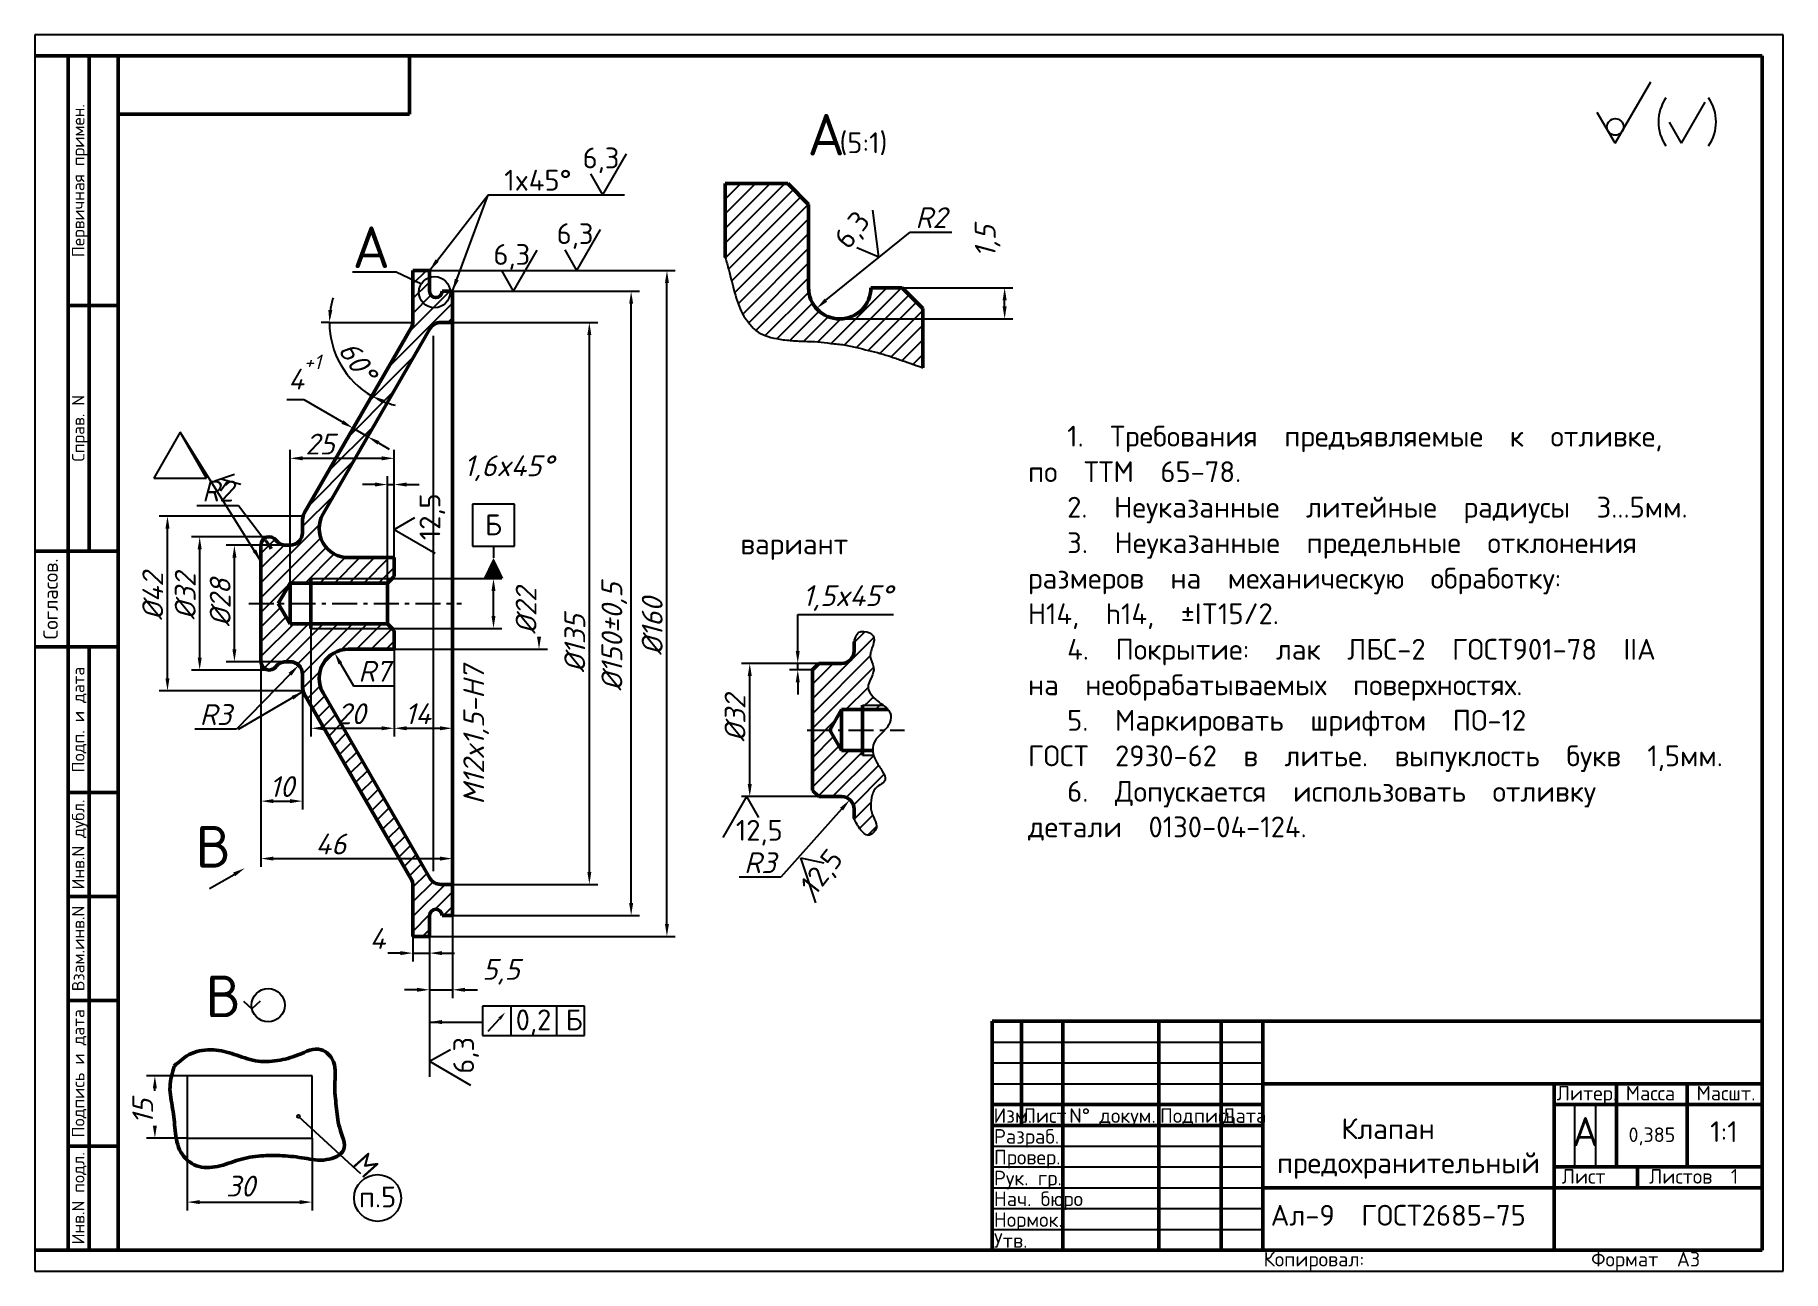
# Model space of a CAD drawing. Header units: millimetres. Extents: x 0 to 420, y 0 to 297.
import ezdxf
from ezdxf.enums import TextEntityAlignment as Align

# ---------------------------------------------------------------- set-up
doc = ezdxf.new("R2010")
doc.units = ezdxf.units.MM
doc.linetypes.add('CENTER', pattern=[10, 6, -1.5, 1, -1.5])
for name, color, linetype, lineweight in [('AXIS', 1, 'CENTER', 25), ('DIMS', 4, 'Continuous', 25), ('MAIN', 7, 'Continuous', 50), ('TEXT', 7, 'Continuous', 25), ('THIN', 3, 'Continuous', 25)]:
    doc.layers.add(name, color=color, linetype=linetype, lineweight=lineweight)
doc.styles.add('ESKD', font='isocpeur.ttf', dxfattribs={"oblique": 15})
doc.dimstyles.new('ESKD', dxfattribs={"dimtxt": 5, "dimasz": 3, "dimexe": 2, "dimexo": 0, "dimgap": 1, "dimtad": 1, "dimtxsty": 'ESKD', "dimcen": 2.5, "dimclrd": 256, "dimclre": 256, "dimclrt": 256, "dimadec": 0, "dimazin": 3, "dimtfac": 1, "dimtmove": 0, "dimatfit": 3, "dimlwd": 25, "dimlwe": 25})

msp = doc.modelspace()

# ---------------------------------------------------------------- texts
at = {"layer": 'DIMS', "style": 'ESKD'}
for s, p in [('6,3', (131.58, 264.95)), ('1x45%%d', (112.75, 259.6)), ('6,3', (125.35, 246.76)), ('6,3', (110.15, 241.76)), ('12,5', (168.4, 103.4)), ('0,2', (115.5, 57.85)), ('Б', (127.5, 57.85))]:
    msp.add_text(s, height=5, dxfattribs=at).set_placement(p)
for s, rotation, p in [('6,3', 52, (195.5, 245.2)), ('12,5', 90, (97.4, 175.6)), ('12,5', 52, (187.5, 90)), ('6,3', 90, (105.5, 47.4)), ('М', -48, (76, 25.6))]:
    msp.add_text(s, height=5, rotation=rotation, dxfattribs=at).set_placement(p)
for s, p in [('Б', (110.18, 176.8)), ('п.5', (82.3, 15.3))]:
    msp.add_text(s, height=5, dxfattribs=at).set_placement(p, align=Align.CENTER)
at = {"layer": 'TEXT', "style": 'ESKD'}
for s, height, p in [('Первичная примен.', 3, (11.9, 262)), ('Справ. N', 3, (11.9, 202.5)), ('Согласов.', 3.5, (5.5, 161.5)), ('Подп. и дата', 3, (11.9, 132.5)), ('Инв.N дубл.', 3, (11.9, 102.5)), ('Взам.инв.N', 3, (11.9, 77.5)), ('Подпись и дата', 3, (11.9, 47.5)), ('Инв.N подл.', 3, (11.9, 17.5))]:
    msp.add_text(s, height=height, rotation=90, dxfattribs=at).set_placement(p, align=Align.CENTER)
for s, height, p in [('А', 10, (185.6, 268.05)), ('(5:1)', 5, (193.3, 268.6)), ('А', 10, (76.3, 241)), ('1.  Требования  предъявляемые  к  отливке,', 5, (248, 198.1)), ('по  ТТМ  65-78.', 5, (238.6, 189.565)), ('2.  Неуказанные  литейные  радиусы  3...5мм.', 5, (248, 181.03)), ('3.  Неуказанные  предельные  отклонения', 5, (248, 172.495)), ('вариант', 5, (169.5, 172.2)), ('размеров  на  механическую  обработку:', 5, (238.6, 163.96)), ('H14,  h14,  %%pIT15/2.', 5, (238.6, 155.425)), ('4.  Покрытие:  лак  ЛБС-2  ГОСТ901-78  IIА', 5, (248, 146.89)), ('на  необрабатываемых  поверхностях.', 5, (238.6, 138.355)), ('5.  Маркировать  шрифтом  ПО-12', 5, (248, 129.82)), ('ГОСТ  2930-62  в  литье.  выпуклость  букв  1,5мм.', 5, (238.6, 121.285)), ('6.  Допускается  использовать  отливку', 5, (248, 112.75)), ('детали  0130-04-124.', 5, (238.6, 104.215)), ('В', 10, (38.6, 96.95)), ('В', 10, (41, 61)), ('Литер.', 3.5, (365.6, 41)), ('Масса', 3.5, (382.2, 41)), ('Масшт.', 3.5, (399.2, 41)), ('Изм.', 3.5, (230.3, 35.6)), ('Лист', 3.5, (237.3, 35.6)), ('N° докум.', 3.5, (248.5, 35.6)), ('Подпись', 3.5, (270.3, 35.6)), ('Дата', 3.5, (285.3, 35.6)), ('Разраб.', 3.5, (230.4, 30.6)), ('Провер.', 3.5, (230.4, 25.6)), ('Рук. гр.', 3.5, (230.4, 20.6)), ('Лист', 3.5, (366.8, 21)), ('Листов  1', 3.5, (387.8, 21)), ('Нач. бюро', 3.5, (230.4, 15.6)), ('Нормок.', 3.5, (230.4, 10.6)), ('Ал-9  ГОСТ2685-75', 5, (296.9, 10.9)), ('Утв.', 3.5, (230.4, 5.6)), ('Копировал:', 3.5, (295.2, 1.1)), ('Формат  А3', 3.5, (373.9, 1.1))]:
    msp.add_text(s, height=height, dxfattribs=at).set_placement(p)
for s, height, p in [('Клапан', 5, (325.1, 31.7)), ('0,385', 3.5, (388.5, 31)), ('1:1', 5, (405.8, 31)), ('предохранительный', 5, (330, 23.5))]:
    msp.add_text(s, height=height, dxfattribs=at).set_placement(p, align=Align.CENTER)
msp.add_text('А', height=7, dxfattribs=at).set_placement((372.5, 33.5), align=Align.MIDDLE_CENTER)

# ---------------------------------------------------------------- blocks, each defined once
blk = doc.blocks.new('_CLOSEDFILLED')
at = {"color": 0, "linetype": 'BYBLOCK'}
blk.add_solid([(-1, 0.16), (0, 0), (-1, -0.16)], dxfattribs=at)
blk = doc.blocks.new('*D1')
at = {"lineweight": 25}
for p, q in [((54.3, 146.41), (54.3, 110.91)), ((64.3, 139.41), (64.3, 110.91)), ((57.3, 112.91), (61.3, 112.91))]:
    blk.add_line(p, q, dxfattribs=at)
at = {"layer": 'Defpoints'}
for p in [(54.3, 146.41), (64.3, 139.41), (54.3, 112.91)]:
    blk.add_point(p, dxfattribs=at)
at = {"layer": 'DIMS', "xscale": 3, "yscale": 3, "rotation": 180}
blk.add_blockref('_CLOSEDFILLED', (54.3, 112.91), dxfattribs=at)
at = {"layer": 'DIMS', "xscale": 3, "yscale": 3}
blk.add_blockref('_CLOSEDFILLED', (64.3, 112.91), dxfattribs=at)
at = {"layer": 'DIMS', "insert": (59.3, 116.41), "char_height": 5, "attachment_point": 5, "style": 'ESKD'}
blk.add_mtext('10', dxfattribs=at)
blk = doc.blocks.new('*D2')
at = {"lineweight": 25}
for p, q in [((54.3, 146.41), (54.3, 97.1)), ((100.3, 92.91), (100.3, 101.1)), ((57.3, 99.1), (97.3, 99.1))]:
    blk.add_line(p, q, dxfattribs=at)
at = {"layer": 'Defpoints'}
for p in [(54.3, 146.41), (54.3, 99.1), (100.3, 92.91)]:
    blk.add_point(p, dxfattribs=at)
at = {"layer": 'DIMS', "xscale": 3, "yscale": 3, "rotation": 180}
blk.add_blockref('_CLOSEDFILLED', (54.3, 99.1), dxfattribs=at)
at = {"layer": 'DIMS', "xscale": 3, "yscale": 3}
blk.add_blockref('_CLOSEDFILLED', (100.3, 99.1), dxfattribs=at)
at = {"layer": 'DIMS', "insert": (71.1, 102.6), "char_height": 5, "attachment_point": 5, "style": 'ESKD'}
blk.add_mtext('46', dxfattribs=at)
blk = doc.blocks.new('*D3')
at = {"lineweight": 25}
for p, q in [((61.3, 165.31), (61.3, 197.28)), ((64.3, 195.28), (83.3, 195.28)), ((86.3, 171.41), (86.3, 197.28))]:
    blk.add_line(p, q, dxfattribs=at)
at = {"layer": 'Defpoints'}
for p in [(61.3, 195.28), (86.3, 171.41), (61.3, 165.31)]:
    blk.add_point(p, dxfattribs=at)
at = {"layer": 'DIMS', "xscale": 3, "yscale": 3, "rotation": 180}
blk.add_blockref('_CLOSEDFILLED', (61.3, 195.28), dxfattribs=at)
at = {"layer": 'DIMS', "xscale": 3, "yscale": 3}
blk.add_blockref('_CLOSEDFILLED', (86.3, 195.28), dxfattribs=at)
at = {"layer": 'DIMS', "insert": (68.5, 198.7), "char_height": 5, "attachment_point": 5, "style": 'ESKD'}
blk.add_mtext('25', dxfattribs=at)
blk = doc.blocks.new('*D4')
at = {"lineweight": 25}
for p, q in [((66.3, 154.41), (66.3, 128.41)), ((86.3, 149.41), (86.3, 128.41)), ((69.3, 130.41), (83.3, 130.41))]:
    blk.add_line(p, q, dxfattribs=at)
at = {"layer": 'Defpoints'}
for p in [(66.3, 154.41), (86.3, 149.41), (66.3, 130.41)]:
    blk.add_point(p, dxfattribs=at)
at = {"layer": 'DIMS', "xscale": 3, "yscale": 3, "rotation": 180}
blk.add_blockref('_CLOSEDFILLED', (66.3, 130.41), dxfattribs=at)
at = {"layer": 'DIMS', "xscale": 3, "yscale": 3}
blk.add_blockref('_CLOSEDFILLED', (86.3, 130.41), dxfattribs=at)
at = {"layer": 'DIMS', "insert": (76, 133.9), "char_height": 5, "attachment_point": 5, "style": 'ESKD'}
blk.add_mtext('20', dxfattribs=at)
blk = doc.blocks.new('*D5')
at = {"lineweight": 25}
for p, q in [((86.3, 149.41), (86.3, 128.41)), ((89.3, 130.41), (97.3, 130.41)), ((100.3, 92.91), (100.3, 132.41))]:
    blk.add_line(p, q, dxfattribs=at)
at = {"layer": 'Defpoints'}
for p in [(86.3, 149.41), (86.3, 130.41), (100.3, 92.91)]:
    blk.add_point(p, dxfattribs=at)
at = {"layer": 'DIMS', "xscale": 3, "yscale": 3, "rotation": 180}
blk.add_blockref('_CLOSEDFILLED', (86.3, 130.41), dxfattribs=at)
at = {"layer": 'DIMS', "xscale": 3, "yscale": 3}
blk.add_blockref('_CLOSEDFILLED', (100.3, 130.41), dxfattribs=at)
at = {"layer": 'DIMS', "insert": (92, 133.9), "char_height": 5, "attachment_point": 5, "style": 'ESKD'}
blk.add_mtext('14', dxfattribs=at)
blk = doc.blocks.new('*D6')
at = {"lineweight": 25}
for p, q in [((90.8, 80.41), (90.8, 74.39)), ((94.8, 80.41), (94.8, 74.39)), ((87.8, 76.39), (84.8, 76.39)), ((90.8, 76.39), (94.8, 76.39)), ((97.8, 76.39), (100.8, 76.39))]:
    blk.add_line(p, q, dxfattribs=at)
at = {"layer": 'Defpoints'}
for p in [(90.8, 80.41), (94.8, 80.41), (90.8, 76.39)]:
    blk.add_point(p, dxfattribs=at)
at = {"layer": 'DIMS', "xscale": 3, "yscale": 3}
blk.add_blockref('_CLOSEDFILLED', (90.8, 76.39), dxfattribs=at)
at = {"layer": 'DIMS', "xscale": 3, "yscale": 3, "rotation": 180}
blk.add_blockref('_CLOSEDFILLED', (94.8, 76.39), dxfattribs=at)
at = {"layer": 'DIMS', "insert": (82.3, 79.9), "char_height": 5, "attachment_point": 5, "style": 'ESKD'}
blk.add_mtext('4', dxfattribs=at)
blk = doc.blocks.new('*D7')
at = {"lineweight": 25}
for p, q in [((100.3, 85.41), (100.3, 65.58)), ((94.8, 80.41), (94.8, 65.58)), ((91.8, 67.58), (88.8, 67.58)), ((94.8, 67.58), (100.3, 67.58)), ((103.3, 67.58), (106.3, 67.58))]:
    blk.add_line(p, q, dxfattribs=at)
at = {"layer": 'Defpoints'}
for p in [(100.3, 85.41), (94.8, 80.41), (94.8, 67.58)]:
    blk.add_point(p, dxfattribs=at)
at = {"layer": 'DIMS', "xscale": 3, "yscale": 3}
blk.add_blockref('_CLOSEDFILLED', (94.8, 67.58), dxfattribs=at)
at = {"layer": 'DIMS', "xscale": 3, "yscale": 3, "rotation": 180}
blk.add_blockref('_CLOSEDFILLED', (100.3, 67.58), dxfattribs=at)
at = {"layer": 'DIMS', "insert": (112, 71.9), "char_height": 5, "attachment_point": 5, "style": 'ESKD'}
blk.add_mtext('5,5', dxfattribs=at)
blk = doc.blocks.new('*D8')
at = {"lineweight": 25}
for p, q in [((84.7, 165.31), (84.7, 190.98)), ((86.3, 166.91), (86.3, 190.98)), ((81.7, 188.98), (78.7, 188.98)), ((84.7, 188.98), (86.3, 188.98)), ((89.3, 188.98), (92.3, 188.98))]:
    blk.add_line(p, q, dxfattribs=at)
at = {"layer": 'Defpoints'}
for p in [(84.7, 188.98), (84.7, 165.31), (86.3, 166.91)]:
    blk.add_point(p, dxfattribs=at)
at = {"layer": 'DIMS', "xscale": 3, "yscale": 3}
blk.add_blockref('_CLOSEDFILLED', (84.7, 188.98), dxfattribs=at)
at = {"layer": 'DIMS', "xscale": 3, "yscale": 3, "rotation": 180}
blk.add_blockref('_CLOSEDFILLED', (86.3, 188.98), dxfattribs=at)
at = {"layer": 'DIMS', "insert": (113.8, 192.9), "char_height": 5, "attachment_point": 5, "style": 'ESKD'}
blk.add_mtext('1,6x45%%d', dxfattribs=at)
blk = doc.blocks.new('*D9')
at = {"lineweight": 25}
for p, q in [((64.3, 181.41), (29.84, 181.41)), ((31.84, 142.41), (31.84, 178.41)), ((64.3, 139.41), (29.84, 139.41))]:
    blk.add_line(p, q, dxfattribs=at)
at = {"layer": 'Defpoints'}
for p in [(64.3, 181.41), (31.84, 139.41), (64.3, 139.41)]:
    blk.add_point(p, dxfattribs=at)
at = {"layer": 'DIMS', "xscale": 3, "yscale": 3}
for p, rotation in [((31.84, 181.41), 90), ((31.84, 139.41), 270)]:
    blk.add_blockref('_CLOSEDFILLED', p, dxfattribs=dict(at, rotation=rotation))
at = {"layer": 'DIMS', "insert": (28.3, 162.1), "char_height": 5, "attachment_point": 5, "rotation": 90, "style": 'ESKD'}
blk.add_mtext('%%c42', dxfattribs=at)
blk = doc.blocks.new('*D10')
at = {"lineweight": 25}
for p, q in [((56.3, 176.41), (37.58, 176.41)), ((39.58, 147.41), (39.58, 173.41)), ((56.3, 144.41), (37.58, 144.41))]:
    blk.add_line(p, q, dxfattribs=at)
at = {"layer": 'Defpoints'}
for p in [(56.3, 176.41), (39.58, 144.41), (56.3, 144.41)]:
    blk.add_point(p, dxfattribs=at)
at = {"layer": 'DIMS', "xscale": 3, "yscale": 3}
for p, rotation in [((39.58, 176.41), 90), ((39.58, 144.41), 270)]:
    blk.add_blockref('_CLOSEDFILLED', p, dxfattribs=dict(at, rotation=rotation))
at = {"layer": 'DIMS', "insert": (36.1, 162.1), "char_height": 5, "attachment_point": 5, "rotation": 90, "style": 'ESKD'}
blk.add_mtext('%%c32', dxfattribs=at)
blk = doc.blocks.new('*D11')
at = {"lineweight": 25}
for p, q in [((60.3, 174.41), (45.92, 174.41)), ((47.92, 149.41), (47.92, 171.41)), ((60.3, 146.41), (45.92, 146.41))]:
    blk.add_line(p, q, dxfattribs=at)
at = {"layer": 'Defpoints'}
for p in [(60.3, 174.41), (47.92, 146.41), (60.3, 146.41)]:
    blk.add_point(p, dxfattribs=at)
at = {"layer": 'DIMS', "xscale": 3, "yscale": 3}
for p, rotation in [((47.92, 174.41), 90), ((47.92, 146.41), 270)]:
    blk.add_blockref('_CLOSEDFILLED', p, dxfattribs=dict(at, rotation=rotation))
at = {"layer": 'DIMS', "insert": (44.5, 160.6), "char_height": 5, "attachment_point": 5, "rotation": 90, "style": 'ESKD'}
blk.add_mtext('%%c28', dxfattribs=at)
blk = doc.blocks.new('*D12')
at = {"lineweight": 25}
for p, q in [((100.3, 227.91), (135.2, 227.91)), ((133.2, 95.91), (133.2, 224.91)), ((100.3, 92.91), (135.2, 92.91))]:
    blk.add_line(p, q, dxfattribs=at)
at = {"layer": 'Defpoints'}
for p in [(100.3, 227.91), (100.3, 92.91), (133.2, 92.91)]:
    blk.add_point(p, dxfattribs=at)
at = {"layer": 'DIMS', "xscale": 3, "yscale": 3}
for p, rotation in [((133.2, 227.91), 90), ((133.2, 92.91), 270)]:
    blk.add_blockref('_CLOSEDFILLED', p, dxfattribs=dict(at, rotation=rotation))
at = {"layer": 'DIMS', "insert": (129.7, 150.8), "char_height": 5, "attachment_point": 5, "rotation": 90, "style": 'ESKD'}
blk.add_mtext('%%c135', dxfattribs=at)
blk = doc.blocks.new('*D13')
at = {"lineweight": 25}
for p, q in [((100.3, 235.41), (145.24, 235.41)), ((143.24, 88.41), (143.24, 232.41)), ((100.3, 85.41), (145.24, 85.41))]:
    blk.add_line(p, q, dxfattribs=at)
at = {"layer": 'Defpoints'}
for p in [(100.3, 235.41), (100.3, 85.41), (143.24, 85.41)]:
    blk.add_point(p, dxfattribs=at)
at = {"layer": 'DIMS', "xscale": 3, "yscale": 3}
for p, rotation in [((143.24, 235.41), 90), ((143.24, 85.41), 270)]:
    blk.add_blockref('_CLOSEDFILLED', p, dxfattribs=dict(at, rotation=rotation))
at = {"layer": 'DIMS', "insert": (139.2, 152.4), "char_height": 5, "attachment_point": 5, "rotation": 90, "style": 'ESKD'}
blk.add_mtext('%%c150%%p0,5', dxfattribs=at)
blk = doc.blocks.new('*D14')
at = {"lineweight": 25}
for p, q in [((94.8, 240.41), (153.84, 240.41)), ((151.84, 83.41), (151.84, 237.41)), ((94.8, 80.41), (153.84, 80.41))]:
    blk.add_line(p, q, dxfattribs=at)
at = {"layer": 'Defpoints'}
for p in [(94.8, 240.41), (94.8, 80.41), (151.84, 80.41)]:
    blk.add_point(p, dxfattribs=at)
at = {"layer": 'DIMS', "xscale": 3, "yscale": 3}
for p, rotation in [((151.84, 240.41), 90), ((151.84, 80.41), 270)]:
    blk.add_blockref('_CLOSEDFILLED', p, dxfattribs=dict(at, rotation=rotation))
at = {"layer": 'DIMS', "insert": (148.3, 154.9), "char_height": 5, "attachment_point": 5, "rotation": 90, "style": 'ESKD'}
blk.add_mtext('%%c160', dxfattribs=at)
blk = doc.blocks.new('*D15')
at = {"lineweight": 25}
for p, q in [((86.3, 166.41), (112.17, 166.41)), ((110.17, 157.41), (110.17, 163.41)), ((86.3, 154.41), (112.17, 154.41))]:
    blk.add_line(p, q, dxfattribs=at)
at = {"layer": 'Defpoints'}
for p in [(86.3, 166.41), (86.3, 154.41), (110.17, 154.41)]:
    blk.add_point(p, dxfattribs=at)
at = {"layer": 'DIMS', "xscale": 3, "yscale": 3}
for p, rotation in [((110.17, 166.41), 90), ((110.17, 154.41), 270)]:
    blk.add_blockref('_CLOSEDFILLED', p, dxfattribs=dict(at, rotation=rotation))
at = {"layer": 'DIMS', "insert": (106, 128.75), "char_height": 5, "attachment_point": 5, "rotation": 90, "style": 'ESKD'}
blk.add_mtext('M12x1,5-H7', dxfattribs=at)
blk = doc.blocks.new('*D16')
at = {"lineweight": 25}
blk.add_line((86.3, 149.41), (123.11, 149.41), dxfattribs=at)
at = {"layer": 'Defpoints'}
for p in [(86.3, 171.41), (86.3, 149.41), (121.11, 149.41)]:
    blk.add_point(p, dxfattribs=at)
at = {"layer": 'DIMS', "xscale": 3, "yscale": 3, "rotation": 270}
blk.add_blockref('_CLOSEDFILLED', (121.11, 149.41), dxfattribs=at)
at = {"layer": 'DIMS', "insert": (118, 158.6), "char_height": 5, "attachment_point": 5, "rotation": 90, "style": 'ESKD'}
blk.add_mtext('%%c22', dxfattribs=at)
blk = doc.blocks.new('_NONE')
blk = doc.blocks.new('*D17')
at = {"lineweight": 25}
for p, q in [((73.39, 145.94), (76.5, 140.6)), ((76.5, 140.6), (86.5, 140.6))]:
    blk.add_line(p, q, dxfattribs=at)
at = {"layer": 'Defpoints'}
for p in [(71.98, 148.59), (75.27, 142.41)]:
    blk.add_point(p, dxfattribs=at)
at = {"layer": 'DIMS', "xscale": 3, "yscale": 3, "rotation": 117.99999999999999}
blk.add_blockref('_CLOSEDFILLED', (71.98, 148.59), dxfattribs=at)
at = {"layer": 'DIMS', "insert": (81.5, 144.1), "char_height": 5, "attachment_point": 5, "style": 'ESKD'}
blk.add_mtext('R7', dxfattribs=at)
blk = doc.blocks.new('*D18')
at = {"lineweight": 25}
for p, q in [((70.75, 227.91), (68.75, 227.91)), ((80.95, 210.24), (79.95, 208.51))]:
    blk.add_line(p, q, dxfattribs=at)
at = {"layer": 'Defpoints'}
for p in [(70.75, 227.91), (91.15, 227.91), (73.48, 217.71), (80.95, 210.24)]:
    blk.add_point(p, dxfattribs=at)
at = {"layer": 'DIMS', "lineweight": 25}
for start, end in [(163.1483, 171.5742), (180, -120), (-111.5742, -103.1483)]:
    blk.add_arc((91.15, 227.91), 20.4, start, end, dxfattribs=at)
at = {"layer": 'DIMS', "xscale": 3, "yscale": 3}
for p, rotation in [((70.75, 227.91), 265.7870750358028), ((80.95, 210.24), 154.2129249641975)]:
    blk.add_blockref('_CLOSEDFILLED', p, dxfattribs=dict(at, rotation=rotation))
at = {"layer": 'DIMS', "insert": (77.5, 218.6), "char_height": 5, "attachment_point": 5, "rotation": 304.3023, "style": 'ESKD'}
blk.add_mtext('60%%d', dxfattribs=at)
blk = doc.blocks.new('*D19')
at = {"lineweight": 25}
for p, q in [((73.87, 203.99), (71.27, 205.49)), ((76.47, 202.49), (77.47, 204.22)), ((76.47, 202.49), (79.93, 200.49)), ((79.93, 200.49), (80.93, 202.22)), ((82.53, 198.99), (85.13, 197.49))]:
    blk.add_line(p, q, dxfattribs=at)
at = {"layer": 'Defpoints'}
for p in [(76.47, 202.49), (76.47, 202.49), (79.93, 200.49)]:
    blk.add_point(p, dxfattribs=at)
at = {"layer": 'DIMS', "xscale": 3, "yscale": 3}
for p, rotation in [((76.47, 202.49), -30), ((79.93, 200.49), 150)]:
    blk.add_blockref('_CLOSEDFILLED', p, dxfattribs=dict(at, rotation=rotation))
at = {"layer": 'DIMS', "insert": (64.8, 216), "char_height": 5, "attachment_point": 5, "style": 'ESKD'}
blk.add_mtext('4{\\H0.7x;\\S+1^ ;}', dxfattribs=at)
blk = doc.blocks.new('*D20')
at = {"lineweight": 25}
for p, q in [((48.9, 183.9), (38.9, 183.9)), ((56.75, 173.52), (48.9, 183.9))]:
    blk.add_line(p, q, dxfattribs=at)
at = {"layer": 'Defpoints'}
for p in [(55.4, 176.2), (56.3, 174.41)]:
    blk.add_point(p, dxfattribs=at)
at = {"layer": 'DIMS', "xscale": 3, "yscale": 3, "rotation": 116.70000000000009}
blk.add_blockref('_CLOSEDFILLED', (55.4, 176.2), dxfattribs=at)
at = {"layer": 'DIMS', "insert": (43.9, 187.4), "char_height": 5, "attachment_point": 5, "style": 'ESKD'}
blk.add_mtext('R2', dxfattribs=at)
blk = doc.blocks.new('*D21')
at = {"lineweight": 25}
for p, q in [((61.3, 143.41), (48.4, 130.2)), ((48.4, 130.2), (38.4, 130.2))]:
    blk.add_line(p, q, dxfattribs=at)
at = {"layer": 'Defpoints'}
for p in [(61.3, 143.41), (63.38, 145.57)]:
    blk.add_point(p, dxfattribs=at)
at = {"layer": 'DIMS', "xscale": 3, "yscale": 3, "rotation": 46.00000000000011}
blk.add_blockref('_CLOSEDFILLED', (63.38, 145.57), dxfattribs=at)
at = {"layer": 'DIMS', "insert": (43.4, 133.7), "char_height": 5, "attachment_point": 5, "style": 'ESKD'}
blk.add_mtext('R3', dxfattribs=at)
blk = doc.blocks.new('ESKD_ROUGH')
for q in [(5.7, 9.85), (-2.85, 5)]:
    blk.add_line((0, 0), q)
blk = doc.blocks.new('*D22')
at = {"lineweight": 25}
for p, q in [((208.36, 236.27), (234.98, 236.27)), ((232.98, 231.77), (232.98, 233.27)), ((193.36, 228.77), (234.98, 228.77))]:
    blk.add_line(p, q, dxfattribs=at)
at = {"layer": 'Defpoints'}
for p in [(208.36, 236.27), (193.36, 228.77), (232.98, 228.77)]:
    blk.add_point(p, dxfattribs=at)
at = {"layer": 'DIMS', "xscale": 3, "yscale": 3}
for p, rotation in [((232.98, 236.27), 90), ((232.98, 228.77), 270)]:
    blk.add_blockref('_CLOSEDFILLED', p, dxfattribs=dict(at, rotation=rotation))
at = {"layer": 'DIMS', "insert": (228.9, 247.4), "char_height": 5, "attachment_point": 5, "rotation": 90, "style": 'ESKD'}
blk.add_mtext('1,5', dxfattribs=at)
blk = doc.blocks.new('*D23')
at = {"lineweight": 25}
for p, q in [((190.02, 233.26), (210.3, 249.6)), ((210.3, 249.6), (220.3, 249.6))]:
    blk.add_line(p, q, dxfattribs=at)
at = {"layer": 'Defpoints'}
for p in [(193.36, 236.27), (187.79, 231.25)]:
    blk.add_point(p, dxfattribs=at)
at = {"layer": 'DIMS', "xscale": 3, "yscale": 3, "rotation": -138.00000000000003}
blk.add_blockref('_CLOSEDFILLED', (187.79, 231.25), dxfattribs=at)
at = {"layer": 'DIMS', "insert": (215.3, 253.1), "char_height": 5, "attachment_point": 5, "style": 'ESKD'}
blk.add_mtext('R2', dxfattribs=at)
blk = doc.blocks.new('*D24')
at = {"lineweight": 25}
for p, q in [((188.3, 145.99), (169.74, 145.99)), ((171.74, 116.99), (171.74, 142.99)), ((188.3, 113.99), (169.74, 113.99))]:
    blk.add_line(p, q, dxfattribs=at)
at = {"layer": 'Defpoints'}
for p in [(188.3, 145.99), (171.74, 113.99), (188.3, 113.99)]:
    blk.add_point(p, dxfattribs=at)
at = {"layer": 'DIMS', "xscale": 3, "yscale": 3}
for p, rotation in [((171.74, 145.99), 90), ((171.74, 113.99), 270)]:
    blk.add_blockref('_CLOSEDFILLED', p, dxfattribs=dict(at, rotation=rotation))
at = {"layer": 'DIMS', "insert": (168.2, 132.8), "char_height": 5, "attachment_point": 5, "rotation": 90, "style": 'ESKD'}
blk.add_mtext('%%c32', dxfattribs=at)
blk = doc.blocks.new('*D25')
at = {"lineweight": 25}
for p, q in [((183.27, 148.99), (183.27, 151.99)), ((188.3, 145.99), (181.27, 145.99)), ((186.8, 144.49), (181.27, 144.49)), ((183.27, 144.49), (183.27, 145.99)), ((183.27, 141.49), (183.27, 138.49))]:
    blk.add_line(p, q, dxfattribs=at)
at = {"layer": 'Defpoints'}
for p in [(183.27, 144.49), (186.8, 144.49), (188.3, 145.99)]:
    blk.add_point(p, dxfattribs=at)
at = {"layer": 'DIMS', "xscale": 3, "yscale": 3}
for p, rotation in [((183.27, 145.99), 270), ((183.27, 144.49), 90)]:
    blk.add_blockref('_CLOSEDFILLED', p, dxfattribs=dict(at, rotation=rotation))
at = {"layer": 'DIMS', "insert": (195.2, 161.7), "char_height": 5, "attachment_point": 5, "style": 'ESKD'}
blk.add_mtext('1,5x45%%d', dxfattribs=at)
blk = doc.blocks.new('*D26')
at = {"lineweight": 25}
for p, q in [((193.8, 110.99), (179.2, 94.6)), ((179.2, 94.6), (169.2, 94.6))]:
    blk.add_line(p, q, dxfattribs=at)
at = {"layer": 'Defpoints'}
for p in [(193.8, 110.99), (195.79, 113.24)]:
    blk.add_point(p, dxfattribs=at)
at = {"layer": 'DIMS', "xscale": 3, "yscale": 3, "rotation": 48.50000000000002}
blk.add_blockref('_CLOSEDFILLED', (195.79, 113.24), dxfattribs=at)
at = {"layer": 'DIMS', "insert": (174.2, 98.1), "char_height": 5, "attachment_point": 5, "style": 'ESKD'}
blk.add_mtext('R3', dxfattribs=at)
blk = doc.blocks.new('*D27')
at = {"lineweight": 25}
for p, q in [((36.6, 46.93), (26.81, 46.93)), ((28.81, 43.3), (28.81, 43.93)), ((36.6, 31.93), (26.81, 31.93))]:
    blk.add_line(p, q, dxfattribs=at)
at = {"layer": 'Defpoints'}
for p in [(36.6, 46.93), (28.81, 31.93), (36.6, 31.93)]:
    blk.add_point(p, dxfattribs=at)
at = {"layer": 'DIMS', "xscale": 3, "yscale": 3}
for p, rotation in [((28.81, 46.93), 90), ((28.81, 31.93), 270)]:
    blk.add_blockref('_CLOSEDFILLED', p, dxfattribs=dict(at, rotation=rotation))
at = {"layer": 'DIMS', "insert": (25.9, 38.3), "char_height": 5, "attachment_point": 5, "rotation": 90, "style": 'ESKD'}
blk.add_mtext('15', dxfattribs=at)
blk = doc.blocks.new('*D28')
at = {"lineweight": 25}
for p, q in [((36.6, 31.93), (36.6, 14.56)), ((66.6, 31.93), (66.6, 14.56)), ((39.6, 16.56), (63.6, 16.56))]:
    blk.add_line(p, q, dxfattribs=at)
at = {"layer": 'Defpoints'}
for p in [(36.6, 31.93), (66.6, 31.93), (36.6, 16.56)]:
    blk.add_point(p, dxfattribs=at)
at = {"layer": 'DIMS', "xscale": 3, "yscale": 3, "rotation": 180}
blk.add_blockref('_CLOSEDFILLED', (36.6, 16.56), dxfattribs=at)
at = {"layer": 'DIMS', "xscale": 3, "yscale": 3}
blk.add_blockref('_CLOSEDFILLED', (66.6, 16.56), dxfattribs=at)
at = {"layer": 'DIMS', "insert": (49.4, 20.4), "char_height": 5, "attachment_point": 5, "style": 'ESKD'}
blk.add_mtext('30', dxfattribs=at)

# ---------------------------------------------------------------- dimensions: what is measured, and where the dimension line sits
at = {"layer": 'DIMS'}
for center, mpoint, text, override, picture, middle in [((193.36, 236.27), (187.786, 231.252), 'R2', {"dimtih": 1, "dimtoh": 1, "dimlfac": 0.2}, '*D23', (210.3, 249.6)), ((56.3, 174.41), (55.401, 176.197), 'R2', {"dimtih": 1, "dimtoh": 1}, '*D20', (48.9, 183.9)), ((75.27, 142.41), (71.984, 148.591), 'R7', {"dimtih": 1, "dimtoh": 1}, '*D17', (76.5, 140.6)), ((61.3, 143.41), (63.384, 145.568), 'R3', {"dimtih": 1, "dimtoh": 1}, '*D21', (48.4, 130.2)), ((193.8, 110.99), (195.788, 113.237), 'R3', {"dimtih": 1, "dimtoh": 1}, '*D26', (179.2, 94.6))]:
    dim = msp.add_radius_dim(center=center, mpoint=mpoint, text=text, dimstyle='ESKD', override=override, dxfattribs=at)
    dim.commit()
    dim.dimension.update_dxf_attribs({"geometry": picture, "text_midpoint": middle, "dimtype": 164})
for base, p1, p2, angle, text, override, picture, middle in [((232.98, 228.77), (193.36, 228.77), (208.36, 236.27), 90, '1,5', {"dimlfac": 0.2, "dimtix": 0, "dimtofl": 1, "dimtmove": 2}, '*D22', (228.9, 247.4)), ((151.84, 80.41), (94.8, 80.41), (94.8, 240.41), 90, '%%c<>', {"dimtmove": 2}, '*D14', (148.3, 154.9)), ((143.24, 85.41), (100.3, 85.41), (100.3, 235.41), 90, '%%c<>%%p0,5', {"dimtmove": 2}, '*D13', (139.2, 152.4)), ((133.2, 92.91), (100.3, 92.91), (100.3, 227.91), 90, '%%c<>', {"dimtmove": 2}, '*D12', (129.7, 150.8)), ((76.47, 202.49), (76.47, 202.49), (79.934, 200.49), 330, '<>{\\H0.7x;\\S+1^ ;}', {"dimtih": 1, "dimtoh": 1, "dimtix": 0, "dimtofl": 1, "dimtmove": 2}, '*D19', (64.8, 216)), ((31.84, 139.41), (64.3, 139.41), (64.3, 181.41), 90, '%%c<>', {"dimtmove": 2}, '*D9', (28.3, 162.1)), ((39.58, 144.41), (56.3, 144.41), (56.3, 176.41), 90, '%%c<>', {"dimtmove": 2}, '*D10', (36.1, 162.1)), ((47.92, 146.41), (60.3, 146.41), (60.3, 174.41), 90, '%%c<>', {"dimtmove": 2}, '*D11', (44.5, 160.6)), ((121.11, 149.41), (86.3, 149.41), (86.3, 171.41), 90, '%%c<>', {"dimblk2": 'NONE', "dimsah": 1, "dimse2": 1, "dimsd2": 1, "dimtmove": 2}, '*D16', (118, 158.6)), ((110.17, 154.41), (86.3, 154.41), (86.3, 166.41), 90, 'M12x1,5-H7', {"dimtmove": 2}, '*D15', (106, 128.75)), ((183.27, 144.49), (186.8, 144.49), (188.3, 145.99), 90, '1,5x45%%d', {"dimtih": 1, "dimtoh": 1, "dimtix": 0, "dimtofl": 1, "dimtmove": 2}, '*D25', (195.2, 161.7)), ((171.74, 113.99), (188.3, 113.99), (188.3, 145.99), 90, '%%c<>', {"dimtmove": 2}, '*D24', (168.2, 132.8))]:
    dim = msp.add_linear_dim(base=base, p1=p1, p2=p2, angle=angle, text=text, dimstyle='ESKD', override=override, dxfattribs=at)
    dim.commit()
    dim.dimension.update_dxf_attribs({"geometry": picture, "text_midpoint": middle, "dimtype": 160})
dim = msp.add_angular_dim_3p(base=(73.48, 217.71), center=(91.147, 227.91), p1=(70.747, 227.91), p2=(80.947, 210.243), text='60%%d', dimstyle='ESKD', dxfattribs=at)
dim.commit()
dim.dimension.update_dxf_attribs({"geometry": '*D18', "text_midpoint": (77.5, 218.6), "dimtype": 165})
for base, p1, p2, override, picture, middle in [((61.3, 195.28), (61.3, 165.31), (86.3, 171.41), {"dimtmove": 2}, '*D3', (68.5, 198.7)), ((66.3, 130.41), (66.3, 154.41), (86.3, 149.41), {"dimtmove": 2}, '*D4', (76, 133.9)), ((86.3, 130.41), (86.3, 149.41), (100.3, 92.91), {"dimtmove": 2}, '*D5', (92, 133.9)), ((54.3, 99.1), (54.3, 146.41), (100.3, 92.91), {"dimtmove": 2}, '*D2', (71.1, 102.6)), ((94.8, 67.58), (94.8, 80.41), (100.3, 85.41), {"dimtix": 0, "dimtofl": 1, "dimtmove": 2}, '*D7', (112, 71.9)), ((90.8, 76.39), (90.8, 80.41), (94.8, 80.41), {"dimtix": 0, "dimtofl": 1, "dimtmove": 2}, '*D6', (82.3, 79.9)), ((36.6, 16.56), (36.6, 31.93), (66.6, 31.93), {"dimtmove": 2}, '*D28', (49.4, 20.4))]:
    dim = msp.add_linear_dim(base=base, p1=p1, p2=p2, dimstyle='ESKD', override=override, dxfattribs=at)
    dim.commit()
    dim.dimension.update_dxf_attribs({"geometry": picture, "text_midpoint": middle, "dimtype": 160})
dim = msp.add_linear_dim(base=(84.7, 188.98), p1=(84.7, 165.31), p2=(86.3, 166.91), text='<>x45%%d', dimstyle='ESKD', override={"dimtix": 0, "dimtofl": 1, "dimtmove": 2}, dxfattribs=at)
dim.commit()
dim.dimension.update_dxf_attribs({"geometry": '*D8', "text_midpoint": (113.8, 192.9), "dimtype": 160})
dim = msp.add_linear_dim(base=(54.3, 112.91), p1=(54.3, 146.41), p2=(64.3, 139.41), dimstyle='ESKD', dxfattribs=at)
dim.commit()
dim.dimension.update_dxf_attribs({"geometry": '*D1', "text_midpoint": (59.3, 116.41)})
dim = msp.add_linear_dim(base=(28.81, 31.93), p1=(36.6, 31.93), p2=(36.6, 46.93), angle=90, dimstyle='ESKD', override={"dimtmove": 2}, dxfattribs=at)
dim.commit()
dim.dimension.update_dxf_attribs({"geometry": '*D27', "text_midpoint": (25.9, 38.3), "dimtype": 160})

# ---------------------------------------------------------------- hatches: boundary and pattern name
at = {"layer": 'DIMS'}
h = msp.add_hatch(color=256, dxfattribs=at)
h.dxf.hatch_style = 1
h.paths.add_polyline_path([(107.75, 166.41), (112.6, 166.41), (110.17, 171.33)])
h = msp.add_hatch(color=256, dxfattribs=at)
h.dxf.hatch_style = 1
h.paths.add_polyline_path([(50.44, 96.8), (48.087, 94.873), (47.589, 95.74)])
h = msp.add_hatch(color=256, dxfattribs=at)
h.dxf.hatch_style = 1
h.paths.add_polyline_path([(112.96, 62.11), (111.905, 60.364), (111.315, 60.904)])
at = {"layer": 'THIN'}
h = msp.add_hatch(dxfattribs=at)
h.set_pattern_fill('ANSI31', scale=0.787402)
h.set_pattern_definition([(45, (0, 3.32), (-1.767767, 1.767767), [])])
h.paths.add_polyline_path([(165.86, 261.27), (180.86, 261.27), (185.86, 256.27), (185.86, 236.27, 1), (200.86, 236.27), (208.36, 236.27), (213.36, 231.27), (213.36, 217.04), (213.168, 217.106), (212.976, 217.172), (212.784, 217.239), (212.592, 217.306), (212.4, 217.372), (212.209, 217.439), (212.017, 217.506), (211.825, 217.573), (211.633, 217.641), (211.442, 217.708), (211.25, 217.775), (211.059, 217.843), (210.867, 217.91), (210.675, 217.977), (210.484, 218.045), (210.292, 218.112), (210.1, 218.179), (209.909, 218.247), (209.717, 218.314), (209.525, 218.381), (209.333, 218.448), (209.142, 218.514), (208.95, 218.581), (208.758, 218.648), (208.566, 218.714), (208.374, 218.78), (208.182, 218.846), (207.99, 218.912), (207.797, 218.977), (207.605, 219.042), (207.413, 219.108), (207.22, 219.173), (207.028, 219.238), (206.835, 219.303), (206.643, 219.367), (206.45, 219.432), (206.258, 219.497), (206.065, 219.561), (205.872, 219.626), (205.68, 219.69), (205.487, 219.755), (205.294, 219.819), (205.101, 219.883), (204.908, 219.946), (204.715, 220.009), (204.522, 220.071), (204.328, 220.133), (204.134, 220.194), (203.94, 220.254), (203.746, 220.313), (203.551, 220.371), (203.356, 220.428), (203.161, 220.483), (202.965, 220.537), (202.769, 220.59), (202.573, 220.641), (202.376, 220.692), (202.179, 220.741), (201.982, 220.79), (201.785, 220.838), (201.587, 220.886), (201.39, 220.933), (201.192, 220.98), (200.994, 221.027), (200.796, 221.074), (200.599, 221.121), (200.401, 221.168), (200.204, 221.216), (200.007, 221.264), (199.809, 221.313), (199.612, 221.362), (199.415, 221.411), (199.218, 221.461), (199.022, 221.511), (198.825, 221.561), (198.628, 221.611), (198.431, 221.661), (198.234, 221.711), (198.037, 221.76), (197.84, 221.81), (197.643, 221.859), (197.446, 221.909), (197.248, 221.957), (197.051, 222.006), (196.853, 222.053), (196.655, 222.1), (196.457, 222.147), (196.259, 222.192), (196.061, 222.236), (195.862, 222.279), (195.663, 222.321), (195.464, 222.362), (195.265, 222.4), (195.065, 222.438), (194.866, 222.474), (194.665, 222.507), (194.465, 222.539), (194.264, 222.569), (194.063, 222.597), (193.862, 222.623), (193.661, 222.648), (193.459, 222.672), (193.257, 222.694), (193.055, 222.715), (192.853, 222.736), (192.651, 222.756), (192.449, 222.776), (192.246, 222.795), (192.044, 222.815), (191.842, 222.834), (191.639, 222.854), (191.437, 222.875), (191.235, 222.896), (191.033, 222.918), (190.831, 222.941), (190.629, 222.965), (190.427, 222.989), (190.226, 223.014), (190.024, 223.039), (189.822, 223.063), (189.62, 223.088), (189.419, 223.112), (189.217, 223.135), (189.015, 223.158), (188.813, 223.18), (188.612, 223.201), (188.41, 223.221), (188.207, 223.24), (188.005, 223.257), (187.803, 223.272), (187.6, 223.286), (187.398, 223.299), (187.195, 223.311), (186.992, 223.321), (186.789, 223.331), (186.586, 223.34), (186.383, 223.348), (186.18, 223.355), (185.977, 223.362), (185.774, 223.369), (185.571, 223.376), (185.368, 223.382), (185.165, 223.389), (184.962, 223.395), (184.758, 223.403), (184.555, 223.41), (184.352, 223.418), (184.149, 223.426), (183.946, 223.435), (183.743, 223.445), (183.541, 223.454), (183.338, 223.465), (183.135, 223.476), (182.932, 223.488), (182.729, 223.501), (182.527, 223.514), (182.324, 223.528), (182.122, 223.543), (181.919, 223.559), (181.717, 223.575), (181.514, 223.592), (181.312, 223.611), (181.11, 223.63), (180.907, 223.65), (180.705, 223.672), (180.503, 223.694), (180.301, 223.718), (180.1, 223.742), (179.898, 223.768), (179.697, 223.795), (179.495, 223.823), (179.294, 223.852), (179.093, 223.882), (178.893, 223.914), (178.692, 223.947), (178.492, 223.982), (178.292, 224.017), (178.092, 224.055), (177.893, 224.093), (177.694, 224.134), (177.495, 224.176), (177.297, 224.22), (177.099, 224.266), (176.902, 224.314), (176.705, 224.365), (176.509, 224.418), (176.314, 224.474), (176.119, 224.533), (175.925, 224.595), (175.732, 224.66), (175.539, 224.728), (175.348, 224.8), (175.157, 224.876), (174.968, 224.955), (174.781, 225.038), (174.595, 225.125), (174.412, 225.217), (174.231, 225.313), (174.054, 225.413), (173.879, 225.518), (173.708, 225.627), (173.54, 225.742), (173.376, 225.861), (173.217, 225.986), (173.062, 226.116), (172.912, 226.251), (172.765, 226.39), (172.623, 226.534), (172.483, 226.681), (172.346, 226.831), (172.212, 226.984), (172.08, 227.14), (171.949, 227.297), (171.82, 227.456), (171.692, 227.616), (171.565, 227.777), (171.439, 227.938), (171.312, 228.099), (171.187, 228.26), (171.062, 228.422), (170.939, 228.585), (170.817, 228.748), (170.697, 228.913), (170.58, 229.079), (170.465, 229.246), (170.353, 229.415), (170.244, 229.585), (170.139, 229.758), (170.038, 229.933), (169.94, 230.11), (169.848, 230.289), (169.758, 230.471), (169.673, 230.655), (169.59, 230.84), (169.511, 231.027), (169.434, 231.215), (169.359, 231.405), (169.286, 231.595), (169.215, 231.786), (169.145, 231.978), (169.076, 232.17), (169.008, 232.363), (168.941, 232.555), (168.873, 232.748), (168.806, 232.94), (168.739, 233.132), (168.673, 233.324), (168.607, 233.516), (168.542, 233.709), (168.477, 233.901), (168.413, 234.094), (168.351, 234.287), (168.289, 234.48), (168.229, 234.674), (168.169, 234.868), (168.111, 235.062), (168.054, 235.257), (167.999, 235.452), (167.945, 235.648), (167.892, 235.843), (167.84, 236.04), (167.789, 236.236), (167.738, 236.433), (167.688, 236.63), (167.639, 236.827), (167.59, 237.025), (167.541, 237.222), (167.493, 237.419), (167.445, 237.617), (167.397, 237.814), (167.348, 238.012), (167.299, 238.209), (167.251, 238.406), (167.202, 238.603), (167.153, 238.801), (167.103, 238.998), (167.054, 239.195), (167.004, 239.391), (166.954, 239.588), (166.903, 239.785), (166.852, 239.982), (166.801, 240.178), (166.75, 240.374), (166.698, 240.571), (166.645, 240.767), (166.593, 240.963), (166.54, 241.159), (166.486, 241.355), (166.432, 241.55), (166.377, 241.746), (166.322, 241.942), (166.266, 242.137), (166.21, 242.332), (166.153, 242.527), (166.096, 242.722), (166.038, 242.917), (165.979, 243.111), (165.92, 243.306), (165.86, 243.5)])
h = msp.add_hatch(dxfattribs=at)
h.set_pattern_fill('ANSI31', scale=0.787402)
h.set_pattern_definition([(45, (0, 1.42), (-1.767767, 1.767767), [])])
h.paths.add_polyline_path([(58.471, 160.41), (61.3, 165.31), (84.7, 165.31), (86.3, 166.91), (86.3, 171.41), (75.27, 171.41, -0.5773503), (69.207, 181.91), (94.9, 226.41, -0.2679492), (97.498, 227.91), (100.3, 227.91), (100.3, 235.41), (97.8, 235.41, -1), (94.8, 235.41), (94.8, 240.41), (90.8, 240.41), (90.8, 228.247, -0.1316525), (90.331, 226.497), (64.702, 182.106, 0.1316525), (64.3, 180.606), (64.3, 177.41, -0.4142136), (61.3, 174.41), (60.3, 174.41, -0.236068), (57.9, 175.61, 0.7207592), (54.3, 174.41), (54.3, 146.41, 0.7207592), (57.9, 145.21, -0.236068), (60.3, 146.41), (61.3, 146.41, -0.4142136), (64.3, 143.41), (64.3, 140.214, 0.1316525), (64.702, 138.714), (90.331, 94.323, -0.1316525), (90.8, 92.573), (90.8, 80.41), (94.8, 80.41), (94.8, 85.41, -1), (97.8, 85.41), (100.3, 85.41), (100.3, 92.91), (97.498, 92.91, -0.2679492), (94.9, 94.41), (69.207, 138.91, -0.5773503), (75.27, 149.41), (86.3, 149.41), (86.3, 153.91), (84.7, 155.51), (61.3, 155.51)])
h = msp.add_hatch(dxfattribs=at)
h.set_pattern_fill('ANSI31', scale=0.787402)
h.set_pattern_definition([(45, (0, 0.15), (-1.767767, 1.767767), [])])
h.paths.add_polyline_path([(196.8, 148.99, -0.4142136), (193.8, 145.99), (188.3, 145.99), (186.8, 144.49), (186.8, 115.49), (188.3, 113.99), (193.8, 113.99, -0.4142136), (196.8, 110.99), (196.8, 108.7), (197.22, 108.253), (197.33, 108.158), (197.433, 108.047), (197.531, 107.92), (197.624, 107.779), (197.713, 107.627), (197.799, 107.464), (197.881, 107.293), (197.961, 107.114), (198.039, 106.931), (198.116, 106.744), (198.192, 106.556), (198.268, 106.367), (198.345, 106.18), (198.422, 105.997), (198.502, 105.818), (198.583, 105.646), (198.668, 105.482), (198.756, 105.329), (198.848, 105.187), (198.944, 105.059), (199.046, 104.946), (199.153, 104.85), (199.267, 104.773), (199.388, 104.716), (199.515, 104.678), (199.648, 104.659), (199.786, 104.658), (199.928, 104.674), (200.073, 104.706), (200.221, 104.751), (200.37, 104.811), (200.519, 104.882), (200.669, 104.966), (200.818, 105.059), (200.965, 105.161), (201.109, 105.272), (201.25, 105.389), (201.387, 105.513), (201.519, 105.641), (201.645, 105.773), (201.764, 105.908), (201.876, 106.045), (201.979, 106.182), (202.073, 106.319), (202.158, 106.454), (202.231, 106.586), (202.293, 106.715), (202.342, 106.839), (202.378, 106.957), (202.4, 107.069), (202.403, 107.179), (202.385, 107.294), (202.343, 107.416), (202.284, 107.545), (202.209, 107.68), (202.123, 107.82), (202.03, 107.964), (201.934, 108.112), (201.838, 108.263), (201.745, 108.417), (201.657, 108.573), (201.573, 108.731), (201.493, 108.891), (201.418, 109.053), (201.347, 109.216), (201.28, 109.382), (201.217, 109.549), (201.158, 109.717), (201.104, 109.887), (201.054, 110.058), (201.009, 110.23), (200.967, 110.403), (200.93, 110.577), (200.897, 110.752), (200.869, 110.927), (200.845, 111.103), (200.825, 111.28), (200.809, 111.457), (200.798, 111.634), (200.79, 111.811), (200.788, 111.989), (200.789, 112.166), (200.795, 112.343), (200.805, 112.52), (200.82, 112.696), (200.839, 112.872), (200.862, 113.047), (200.889, 113.222), (200.921, 113.396), (200.957, 113.568), (200.998, 113.74), (201.043, 113.911), (201.092, 114.08), (201.146, 114.248), (201.204, 114.414), (201.266, 114.579), (201.332, 114.742), (201.404, 114.903), (201.479, 115.062), (201.559, 115.219), (201.643, 115.375), (201.731, 115.527), (201.824, 115.678), (201.922, 115.826), (202.023, 115.971), (202.13, 116.114), (202.24, 116.254), (202.355, 116.391), (202.474, 116.524), (202.598, 116.655), (202.725, 116.783), (202.857, 116.908), (202.993, 117.029), (203.132, 117.148), (203.276, 117.263), (203.423, 117.374), (203.573, 117.482), (203.727, 117.587), (203.884, 117.688), (204.039, 117.788), (204.18, 117.889), (204.297, 117.997), (204.378, 118.113), (204.422, 118.24), (204.432, 118.375), (204.415, 118.516), (204.376, 118.662), (204.321, 118.81), (204.255, 118.96), (204.183, 119.108), (204.107, 119.254), (204.028, 119.4), (203.947, 119.543), (203.863, 119.686), (203.776, 119.828), (203.688, 119.969), (203.597, 120.11), (203.505, 120.251), (203.412, 120.391), (203.317, 120.532), (203.222, 120.673), (203.126, 120.815), (203.03, 120.957), (202.934, 121.101), (202.838, 121.245), (202.743, 121.391), (202.648, 121.539), (202.554, 121.689), (202.462, 121.841), (202.371, 121.995), (202.282, 122.151), (202.195, 122.31), (202.11, 122.472), (202.028, 122.637), (201.949, 122.805), (201.872, 122.975), (201.799, 123.148), (201.73, 123.323), (201.665, 123.5), (201.603, 123.678), (201.546, 123.857), (201.494, 124.038), (201.446, 124.218), (201.404, 124.4), (201.367, 124.581), (201.336, 124.762), (201.311, 124.943), (201.295, 125.09), (193.8, 125.09), (190.971, 129.99), (193.8, 134.89), (204.961, 134.89), (204.857, 135.008), (204.739, 135.131), (204.616, 135.253), (204.487, 135.374), (204.353, 135.494), (204.215, 135.613), (204.072, 135.731), (203.926, 135.849), (203.777, 135.966), (203.626, 136.084), (203.472, 136.201), (203.317, 136.319), (203.161, 136.437), (203.004, 136.556), (202.847, 136.676), (202.691, 136.797), (202.535, 136.919), (202.381, 137.042), (202.229, 137.167), (202.079, 137.294), (201.932, 137.423), (201.789, 137.553), (201.648, 137.685), (201.512, 137.819), (201.38, 137.954), (201.253, 138.091), (201.131, 138.229), (201.014, 138.369), (200.903, 138.511), (200.798, 138.653), (200.701, 138.797), (200.61, 138.943), (200.526, 139.089), (200.45, 139.237), (200.383, 139.387), (200.323, 139.537), (200.273, 139.688), (200.232, 139.841), (200.201, 139.994), (200.18, 140.149), (200.169, 140.304), (200.17, 140.461), (200.181, 140.618), (200.204, 140.776), (200.237, 140.935), (200.28, 141.094), (200.331, 141.254), (200.39, 141.415), (200.455, 141.576), (200.526, 141.738), (200.601, 141.9), (200.68, 142.062), (200.761, 142.225), (200.843, 142.387), (200.926, 142.55), (201.008, 142.713), (201.089, 142.876), (201.167, 143.039), (201.241, 143.202), (201.31, 143.364), (201.374, 143.526), (201.431, 143.688), (201.48, 143.849), (201.521, 144.01), (201.551, 144.171), (201.571, 144.33), (201.579, 144.489), (201.576, 144.648), (201.562, 144.806), (201.539, 144.964), (201.507, 145.121), (201.467, 145.278), (201.421, 145.436), (201.37, 145.593), (201.314, 145.751), (201.256, 145.91), (201.195, 146.069), (201.132, 146.228), (201.07, 146.389), (201.008, 146.55), (200.948, 146.713), (200.892, 146.876), (200.839, 147.042), (200.791, 147.208), (200.749, 147.376), (200.715, 147.546), (200.688, 147.718), (200.671, 147.892), (200.664, 148.068), (200.668, 148.247), (200.685, 148.428), (200.714, 148.611), (200.754, 148.796), (200.803, 148.983), (200.861, 149.17), (200.926, 149.358), (200.996, 149.546), (201.071, 149.734), (201.148, 149.921), (201.226, 150.106), (201.304, 150.29), (201.38, 150.472), (201.454, 150.651), (201.524, 150.827), (201.587, 150.999), (201.644, 151.167), (201.692, 151.331), (201.73, 151.49), (201.756, 151.644), (201.771, 151.792), (201.77, 151.933), (201.755, 152.068), (201.722, 152.195), (201.672, 152.315), (201.601, 152.427), (201.51, 152.53), (201.402, 152.625), (201.277, 152.713), (201.138, 152.793), (200.987, 152.865), (200.826, 152.93), (200.657, 152.989), (200.482, 153.041), (200.303, 153.086), (200.122, 153.125), (199.941, 153.159), (199.765, 153.192), (199.602, 153.235), (199.458, 153.298), (199.341, 153.39), (199.25, 153.509), (199.181, 153.647), (199.128, 153.794), (199.087, 153.94), (199.052, 154.078), (199.019, 154.197), (198.983, 154.289), (198.94, 154.348), (198.891, 154.375), (198.835, 154.373), (198.774, 154.343), (198.708, 154.289), (198.637, 154.212), (198.562, 154.114), (198.483, 153.997), (198.401, 153.864), (198.316, 153.716), (198.228, 153.556), (198.139, 153.386), (198.048, 153.208), (197.955, 153.024), (197.862, 152.836), (197.769, 152.647), (197.676, 152.458), (197.584, 152.272), (197.493, 152.091), (197.404, 151.916), (197.316, 151.751), (197.231, 151.597), (197.149, 151.456), (197.071, 151.331), (196.996, 151.223), (196.8, 151.2)])

# ---------------------------------------------------------------- linework, layer by layer
at = {"layer": 'AXIS'}
for p, q in [((51.4, 160.41), (102.5, 160.41)), ((185.5, 129.99), (208.9, 129.99))]:
    msp.add_line(p, q, dxfattribs=at)
at = {"layer": 'DIMS'}
for p, q in [((379.69, 271.02), (388.25, 285.72)), ((379.69, 271.02), (375.35, 278.36)), ((60.5, 209.44), (64.61, 209.44)), ((64.61, 209.44), (74.1, 203.9)), ((34.9, 201.6), (28.57, 190.52)), ((41.24, 190.52), (34.9, 201.6)), ((28.57, 190.52), (41.24, 190.52)), ((43.25, 189.88), (47.94, 191.47)), ((44.56, 187.44), (46.27, 189.79)), ((44.67, 190.32), (49.5, 189.08)), ((115.2, 184.3), (105.15, 184.3)), ((105.15, 184.3), (105.15, 174.2)), ((115.2, 174.2), (115.2, 184.3)), ((105.15, 174.2), (115.2, 174.2)), ((110.17, 174.2), (110.17, 171.33)), ((183.27, 149), (183.27, 157.77)), ((183.27, 157.77), (206.3, 157.77)), ((132, 63.62), (107.53, 63.62)), ((107.53, 63.62), (107.53, 56.63)), ((114.45, 56.63), (114.45, 63.62)), ((125.39, 56.63), (125.39, 63.62)), ((132, 56.63), (132, 63.62)), ((108.87, 57.64), (111.6, 60.62)), ((107.53, 56.63), (132, 56.63)), ((63.35, 37.15), (78.2, 23.4))]:
    msp.add_line(p, q, dxfattribs=at)
for centre, radius in [((379.69, 274.9), 2), ((63.35, 37.15), 0.35), ((82.32, 17.54), 5.63)]:
    msp.add_circle(centre, radius, dxfattribs=at)
for centre, radius, start, end in [((400.11, 276.11), 10.06, 145, 215), ((393.82, 276.11), 10.09, 325, 35)]:
    msp.add_arc(centre, radius, start, end, dxfattribs=at)
at = {"layer": 'MAIN'}
for p, q in [((0, 292), (8, 292)), ((8, 173), (8, 292)), ((8, 292), (20, 292)), ((13, 173), (13, 292)), ((415, 292), (20, 292)), ((20, 292), (20, 5)), ((90, 292), (20, 292)), ((20, 292), (20, 278)), ((90, 278), (90, 292)), ((415, 5), (415, 292)), ((20, 278), (90, 278)), ((165.86, 261.27), (180.86, 261.27)), ((165.86, 261.27), (165.86, 243.5)), ((180.86, 261.27), (185.86, 256.27)), ((185.86, 256.27), (185.86, 236.27)), ((94.8, 240.41), (90.8, 240.41)), ((90.8, 240.41), (90.8, 228.247)), ((94.8, 235.41), (94.8, 240.41)), ((100.3, 235.41), (97.8, 235.41)), ((100.3, 227.91), (100.3, 235.41)), ((200.86, 236.27), (208.36, 236.27)), ((208.36, 236.27), (213.36, 231.27)), ((8, 232), (20, 232)), ((213.36, 231.27), (213.36, 217.04)), ((97.498, 227.91), (100.3, 227.91)), ((100.3, 92.91), (100.3, 227.91)), ((90.331, 226.497), (64.702, 182.106)), ((69.207, 181.91), (94.9, 226.41)), ((64.3, 180.606), (64.3, 177.41)), ((0, 173), (8, 173)), ((8, 150), (8, 173)), ((8, 173), (20, 173)), ((54.3, 174.41), (54.3, 146.41)), ((61.3, 174.41), (60.3, 174.41)), ((86.3, 171.41), (75.27, 171.41)), ((86.3, 166.91), (86.3, 171.41)), ((58.471, 160.41), (61.3, 165.31)), ((61.3, 165.31), (84.7, 165.31)), ((61.3, 155.51), (61.3, 165.31)), ((66.3, 154.41), (66.3, 166.41)), ((84.7, 165.31), (86.3, 166.91)), ((84.7, 155.51), (84.7, 165.31)), ((61.3, 155.51), (58.471, 160.41)), ((84.7, 155.51), (61.3, 155.51)), ((86.3, 153.91), (84.7, 155.51)), ((86.3, 149.41), (86.3, 153.91)), ((0, 150), (8, 150)), ((8, 5), (8, 150)), ((8, 150), (20, 150)), ((13, 5), (13, 150)), ((75.27, 149.41), (86.3, 149.41)), ((196.8, 148.99), (196.8, 151.2)), ((60.3, 146.41), (61.3, 146.41)), ((64.3, 143.41), (64.3, 140.214)), ((186.8, 144.49), (188.3, 145.99)), ((186.8, 115.49), (186.8, 144.49)), ((188.3, 145.99), (193.8, 145.99)), ((64.702, 138.714), (90.331, 94.323)), ((94.9, 94.41), (69.207, 138.91)), ((190.971, 129.99), (193.8, 134.89)), ((193.8, 134.89), (204.961, 134.89)), ((193.8, 125.09), (193.8, 134.89)), ((198.8, 123.99), (198.8, 135.99)), ((190.971, 129.99), (193.8, 125.09)), ((193.8, 125.09), (201.295, 125.09)), ((8, 115), (20, 115)), ((186.8, 115.49), (188.3, 113.99)), ((188.3, 113.99), (193.8, 113.99)), ((196.8, 110.99), (196.8, 108.7)), ((90.8, 92.573), (90.8, 80.41)), ((100.3, 92.91), (97.498, 92.91)), ((100.3, 85.41), (100.3, 92.91)), ((8, 90), (20, 90)), ((94.8, 80.41), (94.8, 85.41)), ((97.8, 85.41), (100.3, 85.41)), ((90.8, 80.41), (94.8, 80.41)), ((8, 65), (20, 65)), ((415, 60), (230, 60)), ((230, 60), (230, 5)), ((237, 35), (237, 60)), ((247, 5), (247, 60)), ((270, 5), (270, 60)), ((285, 5), (285, 60)), ((295, 5), (295, 60)), ((415, 5), (415, 60)), ((295, 45), (415, 45)), ((365, 5), (365, 45)), ((380, 25), (380, 45)), ((397, 25), (397, 45)), ((230, 40), (295, 40)), ((365, 40), (415, 40)), ((230, 35), (295, 35)), ((8, 30), (20, 30)), ((365, 25), (415, 25)), ((385, 20), (385, 25)), ((295, 20), (415, 20)), ((0, 5), (8, 5)), ((8, 5), (20, 5)), ((20, 5), (415, 5)), ((230, 5), (415, 5))]:
    msp.add_line(p, q, dxfattribs=at)
for centre, radius, start, end in [((96.3, 235.41), 1.5, 180, 0), ((193.36, 236.27), 7.5, 180, 0), ((87.3, 228.247), 3.5, 330, 0), ((97.498, 224.91), 3, 90, 150), ((67.3, 180.606), 3, 150, 180), ((75.27, 178.41), 7, 150, 270), ((56.3, 174.41), 2, 36.8699, 180), ((61.3, 177.41), 3, 270, 0), ((60.3, 177.41), 3, 216.8699, 270), ((75.27, 142.41), 7, 90, 210), ((193.8, 148.99), 3, 270, 0), ((56.3, 146.41), 2, 180, 323.1301), ((60.3, 143.41), 3, 90, 143.1301), ((61.3, 143.41), 3, 0, 90), ((67.3, 140.214), 3, 180, 210), ((193.8, 110.99), 3, 0, 90), ((87.3, 92.573), 3.5, 360, 30), ((97.498, 95.91), 3, 210, 270), ((96.3, 85.41), 1.5, 0, 180)]:
    msp.add_arc(centre, radius, start, end, dxfattribs=at)
msp.add_spline([(33.474, 49.226), (37.616, 52.301), (42.876, 53.115), (47.897, 52.061), (52.985, 50.522), (58.278, 50.568), (63.244, 51.941), (68.773, 53.175), (71.724, 50.23), (72.037, 44.733), (72.385, 39.592), (73.212, 34.411), (74.148, 29.075), (70.041, 26.761), (64.741, 27.113), (59.488, 27.719), (54.265, 27.671), (49.051, 26.725), (43.854, 25.143), (38.827, 25.308), (35.077, 28.53), (33.699, 33.8), (33.081, 38.99), (32.448, 44.321), (33.474, 49.226)], degree=3, dxfattribs=at)
at = {"layer": 'THIN'}
for p, q in [((420, 297), (0, 297)), ((0, 297), (0, 0)), ((420, 0), (420, 297)), ((76.3, 240.07), (86.8, 240.07)), ((86.8, 240.07), (92.86, 237.2)), ((70.7, 227.91), (90.8, 227.91)), ((95.766, 96.11), (95.766, 224.71)), ((66.3, 166.41), (86.3, 166.41)), ((66.3, 154.41), (86.3, 154.41)), ((198.8, 135.99), (203.747, 135.99)), ((198.8, 123.99), (201.508, 123.99)), ((41.92, 91.91), (47.84, 95.3)), ((50.14, 64.87), (52.1, 63)), ((54.14, 64.87), (52.1, 63)), ((94.8, 65.58), (94.8, 46.7)), ((230, 55), (295, 55)), ((66.6, 46.93), (36.6, 46.93)), ((36.6, 46.93), (36.6, 31.93)), ((66.6, 31.93), (66.6, 46.93)), ((230, 50), (295, 50)), ((230, 45), (295, 45)), ((370, 25), (370, 40)), ((375, 25), (375, 40)), ((36.6, 31.93), (66.6, 31.93)), ((230, 30), (295, 30)), ((230, 25), (295, 25)), ((230, 20), (295, 20)), ((230, 15), (295, 15)), ((230, 10), (295, 10)), ((0, 0), (420, 0))]:
    msp.add_line(p, q, dxfattribs=at)
for centre, radius in [((96, 235.21), 3.75), ((56.02, 63.87), 3.99)]:
    msp.add_circle(centre, radius, dxfattribs=at)
for points in [[(165.86, 243.5), (166.69, 240.6), (167.4, 237.8), (168.1, 235.1), (168.96, 232.5), (170, 230), (171.5, 227.86), (173.2, 226), (175.48, 224.75), (178.17, 224.04), (181.43, 223.6), (184.83, 223.4), (188.09, 223.25), (191.2, 222.9), (194.46, 222.54), (197.44, 221.91), (200.27, 221.2), (203.1, 220.5), (205.8, 219.65), (208.49, 218.74), (211.18, 217.8), (213.36, 217.04)], [(196.8, 151.2), (198.259, 153.613), (199.163, 153.691), (201.406, 152.622), (201.351, 150.402), (200.707, 147.593), (201.509, 145.109), (200.974, 142.644), (200.177, 140.185), (201.395, 137.938), (203.696, 136.03), (205.458, 134.115), (205.382, 131.798), (203.819, 129.594), (201.92, 127.575), (201.295, 125.088), (202.156, 122.384), (203.587, 120.126), (204.273, 117.971), (202.176, 116.173), (201.001, 113.753), (200.851, 111.056), (201.711, 108.477), (202.161, 106.459), (200.175, 104.736), (198.45, 105.934), (196.8, 108.7)]]:
    msp.add_spline(points, degree=3, dxfattribs=at)

# ---------------------------------------------------------------- block references
at = {"layer": 'DIMS'}
for p in [(395.61, 271.03), (136.43, 258.6), (130.2, 240.41), (115, 235.41)]:
    msp.add_blockref('ESKD_ROUGH', p, dxfattribs=at)
for p, rotation in [((202.75, 243.6), 37.5), ((86.3, 178.2), -90), ((170.96, 113.99), 180), ((183.9, 99.26), -131.3), ((94.8, 50.4), -90)]:
    msp.add_blockref('ESKD_ROUGH', p, dxfattribs=dict(at, rotation=rotation))

msp.set_redraw_order([(e.dxf.handle, doc.entitydb.next_handle()) for e in msp.query("TEXT MTEXT ATTDEF DIMENSION ARC_DIMENSION")])  # texts and dimensions are drawn at this point

# ---------------------------------------------------------------- leaders
for points in [[(94.8, 240.41), (108.9, 258.6), (141.65, 258.6)], [(100.3, 235.41), (108.9, 258.6)], [(54.3, 170.6), (34.9, 201.6)], [(64.46, 139.25), (48.83, 130.1)], [(94.8, 59.83), (107.53, 59.83)]]:
    msp.add_leader(points, dimstyle='ESKD', dxfattribs=at)

doc.saveas('drawing.dxf')
